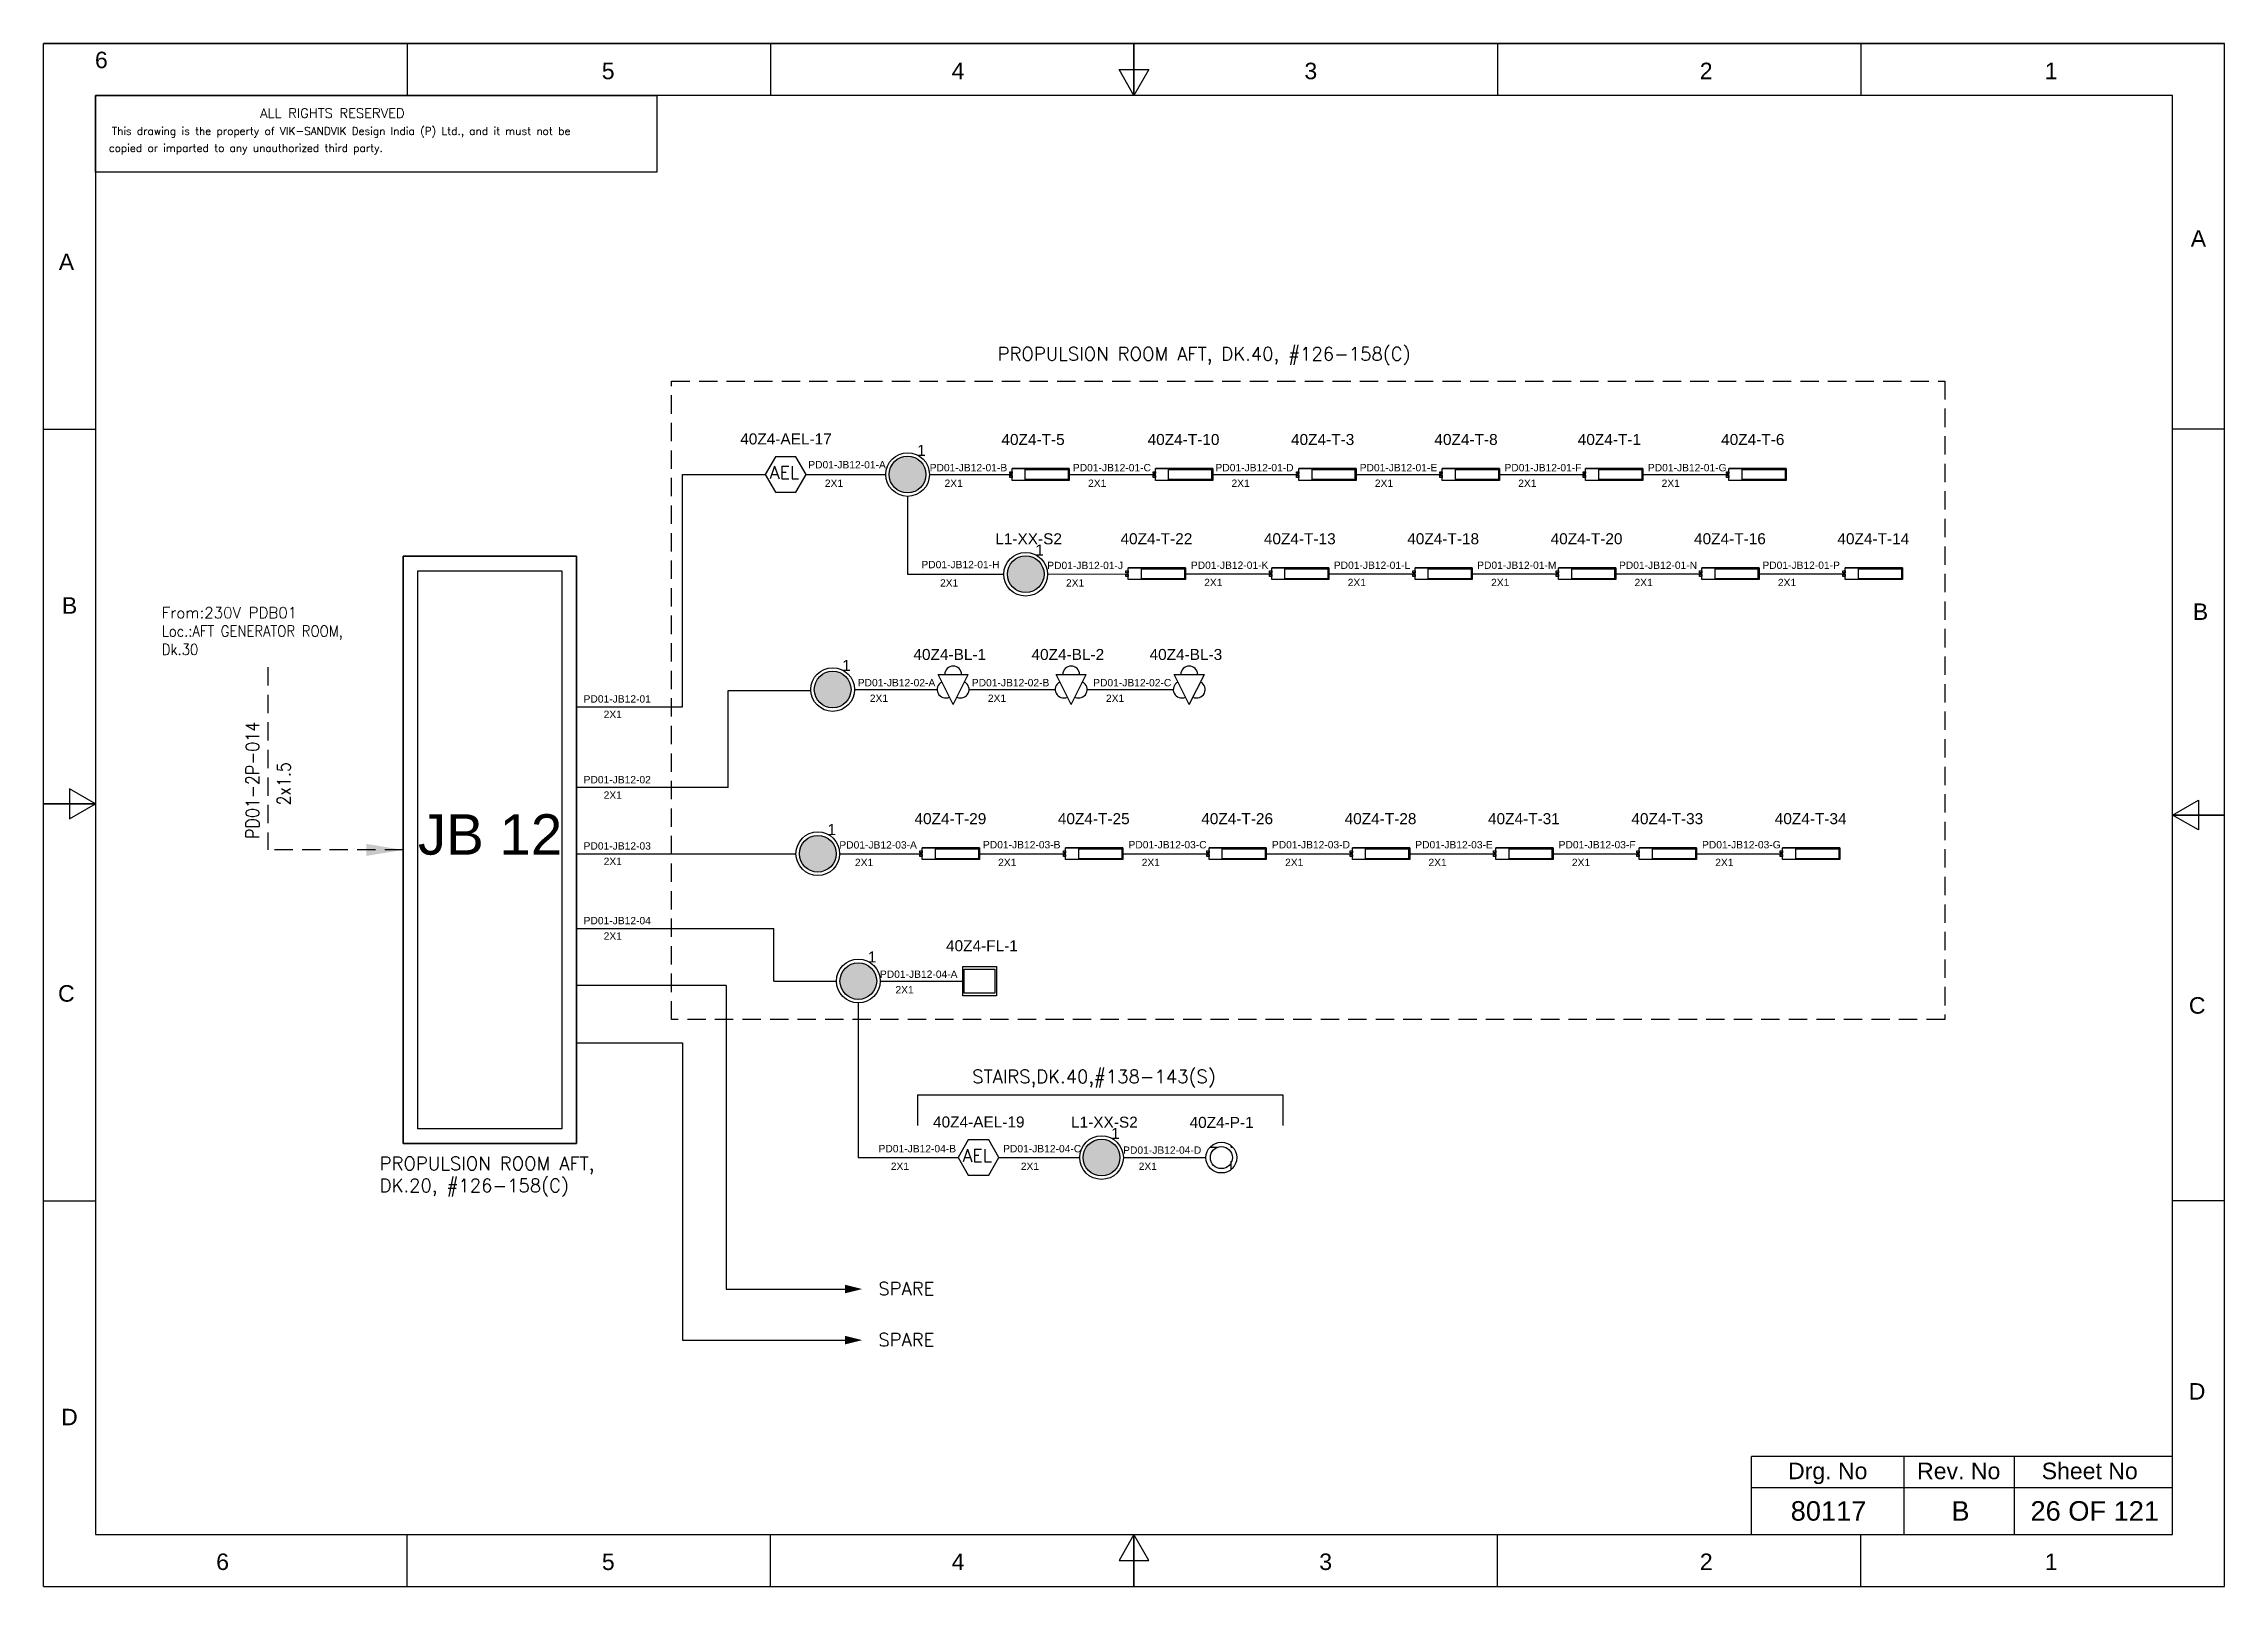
# Model space of a CAD drawing. Header units: inches. Extents: x -3311 to 1429, y -713 to 2436.
# Drawn here: x 180.5 to 477.5, y 1861.1 to 2071.1 of the extents above; entities that cross this region are included whole.
import ezdxf
from ezdxf.enums import TextEntityAlignment as Align

# ---------------------------------------------------------------- set-up
doc = ezdxf.new("R2010")
doc.units = ezdxf.units.IN
doc.linetypes.add('HIDDEN', pattern=[0.375, 0.25, -0.125])
doc.linetypes.add('SOLID', pattern=[0])
for name, color, linetype, lineweight in [('ELEC_TXT-025', 1, 'Continuous', 25), ('HEL-025', 1, 'Continuous', 25), ('HEL-035', 2, 'Continuous', 35)]:
    doc.layers.add(name, color=color, linetype=linetype, lineweight=lineweight)
doc.layers.add('LINE', color=3, linetype='SOLID')
doc.styles.add('_NORMAL', font='arial.ttf')
doc.styles.add('ROMANS', font='simplex.shx', dxfattribs={"width": 0.88})
doc.styles.get("Standard").update_dxf_attribs({"font": 'arial.ttf'})
doc.dimstyles.get("Standard").update_dxf_attribs({"dimtxt": 0.18, "dimasz": 0.18, "dimexe": 0.18, "dimexo": 0.0625, "dimgap": 0.09, "dimtad": 0, "dimtih": 1, "dimtoh": 1, "dimdec": 4, "dimzin": 0, "dimdsep": 46, "dimtxsty": 'Standard', "dimcen": 0.09, "dimadec": 0, "dimazin": 0, "dimtfac": 1, "dimtdec": 4, "dimtofl": 0, "dimtmove": 0, "dimatfit": 3, "dimfxl": 1, "dimtolj": 1, "dimtzin": 0, "dimarcsym": 0})
pattern_1 = [(0, (0, 0), (0, 6.985), [5.08, -1.905]), (90, (0, 0), (-6.985, 4e-16), [5.08, -1.905])]

msp = doc.modelspace()

# ---------------------------------------------------------------- texts
at = {"color": 7}
for s, p in [('PD01-JB12-01-A', (284.6731430192085, 2013.29939190103, 0.0270609315188324)), ('PD01-JB12-01-B', (301.2046252331693, 2012.899605675913, 0.0270609315187806)), ('PD01-JB12-01-C', (320.7055361615821, 2012.899605675913, 0.0270609315187806)), ('PD01-JB12-01-D', (340.127702683194, 2012.899605675913, 0.0270609315187806)), ('PD01-JB12-01-E', (359.7678170958479, 2012.899605675913, 0.0270609315187755)), ('PD01-JB12-01-F', (379.492886625967, 2012.899605675913, 0.027060931518804)), ('PD01-JB12-01-G', (399.0197595901882, 2012.899605675913)), ('2X1', (286.931982734588, 2010.774779322058)), ('2X1', (303.2284514517832, 2010.774779322057, -0.0261219409550225)), ('2X1', (322.7800306825011, 2010.774779322058, -0.0531828724738031)), ('2X1', (342.3069036467242, 2010.774779322058, -0.0802438039925836)), ('2X1', (361.8337766109471, 2010.774779322058, -0.1073047355113642)), ('2X1', (381.3606495751683, 2010.774779322058, -0.1343656670301447)), ('2X1', (400.8875225393894, 2010.774779322058, -0.1614265985489253)), ('PD01-JB12-01-H', (300.0768042016625, 1999.699475325263, 0.0244276880857983)), ('PD01-JB12-01-J', (317.219597660287, 1999.583809740078, 0.0009389905637581)), ('PD01-JB12-01-K', (336.7769514856082, 1999.611741522633, -0.0261219409550225)), ('PD01-JB12-01-L', (356.2438372143824, 1999.611741522633, -0.0531828724738031)), ('PD01-JB12-01-M', (375.7707101786055, 1999.611741522633, -0.0802438039925836)), ('PD01-JB12-01-N', (395.0845940120234, 1999.611741522633, -0.1073047355113641)), ('PD01-JB12-01-P', (414.6114669762463, 1999.612220645569, -0.1343656670301447)), ('2X1', (302.6138197776873, 1997.198779526026, -0.0261219409550225)), ('2X1', (319.7679223337563, 1997.198779526026, -0.0531828724738031)), ('2X1', (338.5871902844992, 1997.260545388143, -0.0531828724738031)), ('2X1', (358.1387695152153, 1997.260545388143, -0.0802438039925836)), ('2X1', (377.6656424794382, 1997.260545388143, -0.1073047355113642)), ('2X1', (397.1925154436614, 1997.260545388143, -0.1343656670301447)), ('2X1', (416.7193884078842, 1997.260545388143, -0.1614265985489253)), ('PD01-JB12-02-A', (291.4089911515439, 1983.62111462865, 0.0541218630375611)), ('PD01-JB12-02-B', (306.9443673922178, 1983.62111462865, 0.0541218630375611)), ('PD01-JB12-02-C', (323.4757203767986, 1983.62111462865, 0.0541218630375611)), ('PD01-JB12-01', (254.0729422604818, 1981.407211640213)), ('2X1', (293.0517524984971, 1981.496288274794)), ('2X1', (309.1314362897101, 1981.496288274794, -0.0270609315187806)), ('2X1', (325.2111200809232, 1981.496288274794, -0.0541218630375611)), ('2X1', (256.8038850007488, 1979.307839988556)), ('PD01-JB12-02', (254.0729422604818, 1970.409647202271)), ('2X1', (256.8038850007488, 1968.310275550615)), ('PD01-JB12-03', (254.0729422604818, 1961.386702054525)), ('2X1', (256.8038850007488, 1959.287330402868)), ('PD01-JB12-03-A', (288.9054004245954, 1961.52842359673, 0.0541218630375611)), ('PD01-JB12-03-B', (308.4627542499165, 1961.556355379285, 0.0270609315187806)), ('PD01-JB12-03-C', (328.2848205843347, 1961.556355379285)), ('PD01-JB12-03-D', (347.8116935485577, 1961.556355379285, -0.0270609315187806)), ('PD01-JB12-03-E', (367.3385665127809, 1961.556355379285, -0.0541218630375611)), ('PD01-JB12-03-F', (386.8654394770037, 1961.556355379285, -0.0811827945563417)), ('PD01-JB12-03-G', (406.3923124412266, 1961.556355379285, -0.1082437260751222)), ('2X1', (291.0277533678545, 1959.143393382677)), ('2X1', (310.5299200655845, 1959.143393382676, -0.0270609315187806)), ('2X1', (330.0814992963005, 1959.143393382677, -0.0541218630375611)), ('2X1', (349.6083722605235, 1959.143393382677, -0.0811827945563417)), ('2X1', (369.1352452247465, 1959.143393382677, -0.1082437260751222)), ('2X1', (388.6621181889697, 1959.143393382677, -0.1353046575939028)), ('2X1', (408.1889911531925, 1959.143393382677, -0.1623655891126834)), ('PD01-JB12-04', (254.0729422604818, 1951.219655024549)), ('2X1', (256.8038850007488, 1949.120283372893)), ('PD01-JB12-04-A', (294.4316743806758, 1943.925604326837, 0.0541218630375611)), ('2X1', (296.5460270748536, 1941.800777972981)), ('PD01-JB12-04-B', (294.2442777832511, 1920.169156719043, 0.05043155992999)), ('2X1', (295.9066891342627, 1917.766237473922)), ('PD01-JB12-04-C', (311.2076366602452, 1920.169156719042, 0.0504315599300684)), ('2X1', (313.6147244180756, 1917.766237473922, -0.0270609315187806)), ('PD01-JB12-04-D', (327.5553723117828, 1919.970642728381, 0.0233706284112879)), ('2X1', (329.6676420256809, 1917.766237473922, -0.0270609315187806))]:
    msp.add_text(s, height=1, dxfattribs=at).set_placement(p)
at = {"color": 7, "lineweight": 30}
msp.add_text('JB 12 ', height=5.5, dxfattribs=at).set_placement((242.4081593292795, 1963.450117555521), align=Align.MIDDLE_CENTER)
at = {"color": 7}
for s, height, p in [('Drg. No', 2.245994999999999, (423.5128311035968, 1876.784828989948)), ('Rev. No', 2.245994999999999, (441.3504467325402, 1876.784828989948)), ('Sheet No', 2.245994999999999, (459.1918481764313, 1876.784828989948)), ('80117', 2.65275, (423.6205265155713, 1871.33971329781)), ('B', 2.65275, (441.5911970991547, 1871.339713297812)), ('26 OF 121', 2.65275, (459.877714649132, 1871.339713297812))]:
    msp.add_text(s, height=height, dxfattribs=at).set_placement(p, align=Align.MIDDLE_CENTER)
at = {"color": 7, "char_height": 1.8, "attachment_point": 1, "style": '_NORMAL'}
for s, insert, width in [('{\\Fromans|c0;\\C2;PROPULSION ROOM AFT, DK.40, #126-158(C)}', (310.4562874422299, 2029.781208936076), 74.17760965465446), ('{\\Fromans|c0;\\C2;STAIRS,DK.40,#138-143(S)}', (306.9934551781935, 1931.385351169316, -0.0270609315187806), 39.51502322616736), ('{\\Fromans|c0;\\C2;PROPULSION ROOM AFT, \\PDK.20, #126-158(C)}', (226.3013037434757, 1919.553347403165), 74.17760965465446), ('{\\Fromans|c0;\\C2;SPARE}', (294.2129455371578, 1902.505402440747), 8.165826236390785), ('{\\Fromans|c0;\\C2;SPARE}', (294.2129455371578, 1895.552796370317), 8.165826236390785)]:
    msp.add_mtext(s, dxfattribs=dict(at, insert=insert, width=width))
at = {"color": 7, "insert": (196.6207546161913, 1994.392725576257), "char_height": 1.5, "width": 36.88843007146136, "attachment_point": 1}
msp.add_mtext('{\\Fromans|c0;\\C2;From:230V PDB01\\P\\Fsimplex|c0;\\W0.88;Loc.:AFT GENERATOR ROOM,      \\PDk.30}', dxfattribs=at)
at = {"color": 7, "insert": (208.0730985641112, 1962.841314663377), "char_height": 1.8, "width": 17.12963194783359, "attachment_point": 1, "rotation": 90, "style": '_NORMAL'}
msp.add_mtext('{\\Fromans|c0;\\W0.88;PD01-2P-014}', dxfattribs=at)
at = {"color": 7, "insert": (212.3440499642493, 1967.40315926871), "char_height": 1.8, "attachment_point": 1, "rotation": 90, "style": '_NORMAL'}
msp.add_mtext('{\\Fsimplex|c0;\\W0.88;2x1.5}', dxfattribs=at)

# ---------------------------------------------------------------- blocks, each defined once
blk = doc.blocks.new('fr')
at = {"color": 7, "linetype": 'Continuous'}
for p, q in [((33763.99041882888, 4500.404704292372), (33466.99094982888, 4500.404704292372)), ((33466.99094982888, 4500.404704292372), (33763.99041882888, 4500.404704292372)), ((33466.99094982888, 4290.333634292372), (33466.99094982888, 4500.404704292372)), ((33516.49086132888, 4500.404704292372), (33516.49086132888, 4493.331604292372)), ((33565.99077282888, 4500.404704292372), (33565.99077282888, 4493.331604292372)), ((33615.49068432888, 4500.404704292372), (33615.49068432888, 4493.331604292372)), ((33615.49068432888, 4493.331604292372), (33615.49068432888, 4500.404704292372)), ((33615.49068432888, 4500.404704292372), (33615.49068432888, 4493.331604292372)), ((33664.99059582888, 4500.404704292372), (33664.99059582888, 4493.331604292372)), ((33714.49050732888, 4500.404704292372), (33714.49050732888, 4493.331604292372)), ((33763.99041882888, 4290.333634292372), (33763.99041882888, 4500.404704292372)), ((33763.99041882888, 4290.333634292372), (33763.99041882888, 4500.404704292372)), ((33615.49068432888, 4493.331604292372), (33613.44882182088, 4496.868154292371)), ((33613.44882182088, 4496.868154292371), (33617.53254683689, 4496.868154292371)), ((33617.53254683689, 4496.868154292371), (33615.49068432888, 4493.331604292372)), ((33756.91731882888, 4493.331604292372), (33474.06404982888, 4493.331604292372)), ((33474.06404982888, 4493.331604292372), (33474.06404982888, 4297.406734292372)), ((33756.91731882888, 4297.406734292372), (33756.91731882888, 4493.331604292372)), ((33466.99094982888, 4447.886936792373), (33474.06404982888, 4447.886936792373)), ((33763.99041882888, 4447.886936792373), (33756.91731882888, 4447.886936792373)), ((33474.06404982888, 4396.869169292371), (33470.52749982888, 4398.911031800373)), ((33470.52749982888, 4398.911031800373), (33470.52749982888, 4394.827306784372)), ((33466.99094982888, 4396.869169292371), (33474.06404982888, 4396.869169292371)), ((33474.06404982888, 4396.869169292371), (33466.99094982888, 4396.869169292371)), ((33466.99094982888, 4396.869169292371), (33474.06404982888, 4396.869169292371)), ((33470.52749982888, 4394.827306784372), (33474.06404982888, 4396.869169292371)), ((33756.91731882888, 4395.369169292371), (33760.45386882887, 4397.411031800371)), ((33760.45386882887, 4397.411031800371), (33760.45386882887, 4393.327306784372)), ((33763.99041882888, 4395.369169292371), (33756.91731882888, 4395.369169292371)), ((33760.45386882887, 4393.327306784372), (33756.91731882888, 4395.369169292371)), ((33756.91731882888, 4395.369169292371), (33763.99041882888, 4395.369169292371)), ((33763.99041882888, 4395.369169292371), (33756.91731882888, 4395.369169292371)), ((33466.99094982888, 4342.851401792372), (33474.06404982888, 4342.851401792372)), ((33763.99041882888, 4342.851401792372), (33756.91731882888, 4342.851401792372)), ((33474.06404982888, 4297.406734292372), (33756.91731882888, 4297.406734292372)), ((33516.49086132888, 4290.333634292372), (33516.49086132888, 4297.406734292372)), ((33565.99077282888, 4290.333634292372), (33565.99077282888, 4297.406734292372)), ((33615.49068432888, 4297.406734292372), (33613.44882182088, 4293.870184292372)), ((33615.49068432888, 4290.333634292372), (33615.49068432888, 4297.406734292372)), ((33617.53254683689, 4293.870184292372), (33615.49068432888, 4297.406734292372)), ((33615.49068432888, 4297.406734292372), (33615.49068432888, 4290.333634292372)), ((33615.49068432888, 4290.333634292372), (33615.49068432888, 4297.406734292372)), ((33664.99059582888, 4290.333634292372), (33664.99059582888, 4297.406734292372)), ((33714.49050732888, 4290.333634292372), (33714.49050732888, 4297.406734292372)), ((33613.44882182088, 4293.870184292372), (33617.53254683689, 4293.870184292372)), ((33466.99094982888, 4290.333634292372), (33763.99041882888, 4290.333634292372)), ((33466.99094982888, 4290.333634292372), (33763.99041882888, 4290.333634292372))]:
    blk.add_line(p, q, dxfattribs=at)
at = {"color": 7, "style": '_NORMAL'}
for s, p in [('6', (33474.85554122253, 4498.184568051995)), ('5', (33543.88086868043, 4496.684568051995)), ('4', (33591.52292783513, 4496.684568051995)), ('3', (33639.57026672662, 4496.684568051994)), ('2', (33693.41447692277, 4496.684568051995)), ('1', (33740.39470872623, 4496.684568051995)), ('A', (33760.45386882887, 4473.878661882723)), ('A', (33470.10256842159, 4470.684646417788)), ('B', (33470.52499920517, 4423.895143770592)), ('B', (33760.73536651571, 4423.056339053171)), ('C', (33470.08476970382, 4371.074991954313)), ('C', (33760.28539060379, 4369.440827315858)), ('D', (33760.2726824658, 4316.886883350412)), ('D', (33470.50885169667, 4313.392487638034)), ('6', (33491.36728552911, 4293.686598051996)), ('5', (33543.89261298701, 4293.686598051996)), ('4', (33591.53467214172, 4293.686598051996)), ('3', (33641.59491144936, 4293.686598051996)), ('2', (33693.42622122935, 4293.686598051996)), ('1', (33740.40645303282, 4293.686598051996))]:
    blk.add_text(s, height=2.245709249999999, dxfattribs=at).set_placement(p, align=Align.MIDDLE_CENTER)
blk = doc.blocks.new('A$C4BAD7D21')
at = {"layer": 'HEL-025'}
blk.add_lwpolyline([(-34000.00013845507, -7.23888515495e-05), (-34000.00013845501, 2086.008166713233), (-18713.72949524718, 2086.008166713277), (-18713.72949524724, -7.23888078937e-05)], close=True, dxfattribs=at)
at = {"layer": 'HEL-025', "style": 'ROMANS'}
for s, p in [('This drawing is the property of VIK-SANDVIK Design India (P) Ltd., and it must not be', (-33557.56104603212, 1015.847137906297)), (' copied or imparted to any unauthorized third party.', (-33784.71575493622, 550.1417873854515))]:
    blk.add_text(s, height=210, dxfattribs=at).set_placement(p)
at = {"layer": 'HEL-035', "style": 'ROMANS'}
blk.add_text('     ALL RIGHTS RESERVED', height=262.5, dxfattribs=at).set_placement((-30497.35732344113, 1475.667350434829))
blk = doc.blocks.new('13')
for points in [[(436.8751577196234, 1959.438281007808), (441.4638369649064, 1959.438281007808), (441.4638369649064, 1955.438281007808), (436.8751577196234, 1955.438281007808)], [(437.0737607504522, 1959.077658878326), (441.2573567294887, 1959.077658878326), (441.2573567294887, 1955.799168115831), (437.0737607504522, 1955.799168115831)]]:
    blk.add_lwpolyline(points, close=True)
blk = doc.blocks.new('LED FLOOD LIGHT 100W')
blk.add_blockref('13', (5123.547532990814, -712.1856386205462))
blk.add_attdef('TAG_NO', (5558.977765581458, 1249.673242970908), '', height=1.5)
blk = doc.blocks.new('FIXED_KEY_SWITCH')
h = blk.add_hatch(color=1)
h.dxf.hatch_style = 1
edge = h.paths.add_edge_path()
edge.add_arc((848.1293472096052, 1737.458094578189), 2.5, 0, 360)
at = {"color": 1}
blk.add_circle((848.1293472096052, 1737.458094578189), 2.5, dxfattribs=at)
at = {"color": 7, "insert": (849.4370786624187, 1741.499464984656), "char_height": 1.5, "attachment_point": 1, "style": '_NORMAL'}
blk.add_mtext_dynamic_manual_height_columns('1', width=1.5, gutter_width=7.5, heights=[0], dxfattribs=at)
blk = doc.blocks.new('SWT')
blk.add_blockref('FIXED_KEY_SWITCH', (0, 0))
blk.add_attdef('TAG_NO', (844.5529265958943, 1741.112352781243), '', height=1.5)
blk = doc.blocks.new('2A')
at = {"color": 7, "lineweight": -3, "ltscale": 2.5}
blk.add_line((790.0248076338233, 1997.62080387622, -0.0270609315187806), (782.2260654954592, 1997.62080387622, -0.0270609315187806), dxfattribs=at)
at = {"color": 7, "lineweight": -3, "ltscale": 2.5, "elevation": -0.0270609315187806}
for points in [[(781.9116000866528, 1997.205709536597), (782.2260654954592, 1997.205709536597), (782.2260654954592, 1996.941558593201), (781.9116000866528, 1996.941558593201)], [(781.9116000866528, 1996.702564882509), (782.2260654954592, 1996.702564882509), (782.2260654954592, 1996.438413939113), (781.9116000866528, 1996.438413939113)], [(782.2260654954592, 1997.62080387622), (790.0248076338233, 1997.62080387622), (790.0248076338233, 1996.02331959949), (782.2260654954592, 1996.02331959949)], [(784.0292030799361, 1997.501307020874), (789.8782596837103, 1997.501307020874), (789.8782596837103, 1996.142816454836), (784.0292030799361, 1996.142816454836)]]:
    blk.add_lwpolyline(points, close=True, dxfattribs=at)
blk = doc.blocks.new('LED TUBE LIGHT 30W')
blk.add_blockref('2A', (179.9054482727602, -357.8945967387995))
blk.add_attdef('TAG_NO.', (962.5195036238373, 1642.970585224031), '', height=1.5)
blk = doc.blocks.new('AEL')
at = {"color": 4}
blk.add_lwpolyline([(989.9752931674598, -190.0937488762077), (992.7522595313308, -190.0937488762077), (994.140742713266, -187.6888254596407), (992.7522595313308, -185.2839020430737), (989.9752931674598, -185.2839020430737), (988.5868099855245, -187.6888254596407)], close=True, dxfattribs=at)
at = {"color": 4, "style": 'ROMANS'}
blk.add_text('AEL', height=1.725, dxfattribs=at).set_placement((989.1959836497424, -188.2711585409042))
blk = doc.blocks.new('AEL_L')
blk.add_blockref('AEL', (0, 0))
blk.add_attdef('TAG_NO', (986.5509174898416, -183.5896636619281), '', height=1.5)
blk = doc.blocks.new('1')
h = blk.add_hatch()
h.set_pattern_fill('ANGLE', color=6)
h.set_pattern_definition(pattern_1)
h.paths.add_polyline_path([(303.2302353130694, 2044.429466900096, 1), (306.2249300712715, 2044.429466900096, 1)], flags=0)
h.paths.add_polyline_path([(302.6275826921704, 2044.429466900096, 1), (306.8275826921705, 2044.429466900096, 1)])
h.paths.add_polyline_path([(306.2249300712715, 2044.429466900096, -1), (303.2302353130694, 2044.429466900096, -1)], flags=16)
h = blk.add_hatch()
h.set_pattern_fill('ANGLE', color=6)
h.set_pattern_definition(pattern_1)
h.paths.add_polyline_path([(303.2302353130694, 2044.429466900096, 1), (306.2249300712715, 2044.429466900096, 1)])
at = {"color": 6}
for radius in [2.099999999999999, 1.497347379101032]:
    blk.add_circle((304.7275826921705, 2044.429466900096), radius, dxfattribs=at)
blk = doc.blocks.new('LED PENDENT LIGHT 15W')
blk.add_blockref('1', (0, 0))
blk.add_attdef('TAG_NO', (301.6269754207697, 2048.098214413763), '', height=1.5)
blk = doc.blocks.new('11')
for p, q in [((437.995068615204, 1973.540583895057, -0.078803146233106), (442.1110686152034, 1973.540583895057, -0.078803146233106)), ((440.0530686152043, 1969.424583895056, -0.078803146233106), (437.995068615204, 1973.540583895057, -0.078803146233106)), ((440.0530686152043, 1969.424583895056, -0.078803146233106), (442.1110686152034, 1973.540583895057, -0.078803146233106))]:
    blk.add_line(p, q)
for centre, start, end in [((439.0240686152035, 1971.482583895057, -0.078803146233106), 116.5650511769781, 296.5650511769781), ((440.0530686152043, 1973.540583895057, -0.078803146233106), 0, 180), ((441.0820686152038, 1971.482583895057, -0.078803146233106), 243.4349488230219, 63.43494882302189)]:
    blk.add_arc(centre, 1.14677648267697, start, end)
blk = doc.blocks.new('BILGE LIGHT')
blk.add_blockref('11', (1524.930962269326, -1711.732857249636))
blk.add_attdef('TAG_NO', (1960.142413007661, 263.5219543915368), '', height=1.5)

# ---------------------------------------------------------------- linework, layer by layer
for p, q in [((267.5585604754742, 1980.85090237635), (267.5585604754742, 2012.461778730043)), ((298.1942244252786, 2009.487623709241, -0.0261219409550225), (298.1942244252786, 1998.885778934011, -0.0261219409550225)), ((273.4822809782527, 1942.861714624755), (253.0957216815223, 1942.861714624756)), ((291.4870937818559, 1940.513622360165), (291.4870937818559, 1919.453236881907)), ((299.5334449944385, 1928.00231121689, -0.0270609315187806), (349.2943342287581, 1928.00231121689, -0.0270609315187806))]:
    msp.add_line(p, q)
at = {"color": 7, "linetype": 'Continuous'}
for p, q in [((470.4584921166533, 1878.733464336321), (413.1396176129364, 1878.733464336321)), ((413.1396176129364, 1868.137689520766), (413.1396176129364, 1878.733464336321)), ((433.9122192685135, 1868.137689520766), (433.9122192685135, 1878.733464336321)), ((448.9284890241324, 1868.137689520766), (448.9284890241324, 1878.733464336321)), ((413.1396176129364, 1874.550669264843), (470.4584921166533, 1874.550669264843))]:
    msp.add_line(p, q, dxfattribs=at)
at = {"linetype": 'HIDDEN', "ltscale": 10}
msp.add_lwpolyline([(266.0475950386608, 2025.18064387579), (439.4600569304894, 2025.18064387579), (439.4600569304894, 1938.245703589729), (266.0475950386608, 1938.245703589729)], close=True, dxfattribs=at)
msp.add_lwpolyline([(211.0605739605617, 1986.224938105357), (211.0605739605617, 1961.347144788329)], dxfattribs=at)
for points in [[(289.6595755367634, 1901.551634080042, 1.178849999999999, 0, 0), (292.0172755367639, 1901.551634080042, 0, 0, 0)], [(289.6595755367634, 1894.599028009612, 1.178849999999999, 0, 0), (292.0172755367639, 1894.599028009612, 0, 0, 0)]]:
    msp.add_lwpolyline(points, format="xyseb")
at = {"layer": 'LINE', "color": 0}
for p, q in [((267.5585604754742, 2012.461778730043), (278.8191167138502, 2012.461778730043)), ((284.3730494415904, 2012.461778730043), (295.220069404478, 2012.461778730043, -0.02502789820108398)), ((301.1683794460812, 2012.461778730043, -0.02721598370895267), (312.4223552511375, 2012.461778730043, -0.0531828724738031)), ((320.2210973895035, 2012.461778730043, -0.0531828724738031), (331.9492282153606, 2012.461778730043, -0.0802438039925836)), ((339.7479703537265, 2012.461778730043, -0.0802438039925836), (351.4761011795836, 2012.461778730043, -0.1073047355113642)), ((359.2748433179495, 2012.461778730043, -0.1073047355113642), (371.0029741438066, 2012.461778730043, -0.1343656670301447)), ((378.8017162821707, 2012.461778730043, -0.1343656670301447), (390.5298471080278, 2012.461778730043, -0.1614265985489253)), ((398.3285892463919, 2012.461778730043, -0.1614265985489253), (410.0567200722488, 2012.461778730043, -0.1884875300677059)), ((229.4821399009598, 2001.34714478833), (229.4821399009598, 1921.347144788329)), ((253.0957216815223, 2001.34714478833), (229.4821399009598, 2001.34714478833)), ((253.0957216815223, 1921.347144788329), (253.0957216815223, 2001.34714478833)), ((298.1942244252786, 1998.885778934011, -0.0261219409550225), (311.308862289746, 1998.885778934011, -0.05223863285991624)), ((317.2571712355671, 1998.888331981315, -0.0531828724738031), (328.2542211196305, 1998.947544796129, -0.0531828724738031)), ((336.0529632579946, 1998.947544796129, -0.0531828724738031), (347.7810940838535, 1998.947544796129, -0.0802438039925836)), ((355.5798362222176, 1998.947544796129, -0.0802438039925836), (367.3079670480766, 1998.947544796129, -0.1073047355113642)), ((375.1067091864406, 1998.947544796129, -0.1073047355113642), (386.8348400122995, 1998.947544796129, -0.1343656670301447)), ((394.6335821506636, 1998.947544796129, -0.1343656670301447), (406.3617129765225, 1998.947544796129, -0.1614265985489253)), ((414.1604551148866, 1998.947544796129, -0.1614265985489253), (425.8885859407455, 1998.947544796129, -0.1884875300677058)), ((273.7728271286651, 1969.853337938409), (273.7728271286651, 1983.034916982519)), ((273.7728271286651, 1983.034916982519), (285.0223673504665, 1983.034916982519)), ((290.9669742263002, 1983.183287682779, -0.001094042753929997), (302.2209500313584, 1983.183287682779, -0.0270609315187806)), ((306.5725029967125, 1983.183287682779, -0.0270609315187806), (318.3006338225714, 1983.183287682779, -0.0541218630375611)), ((322.6521867879255, 1983.183287682779, -0.0541218630375611), (334.3803176137844, 1983.183287682779, -0.0811827945563417)), ((253.0957216815223, 1980.85090237635), (267.5585604754742, 1980.85090237635)), ((273.7728271286651, 1969.853337938409), (253.0957216815223, 1969.853337938409)), ((253.0957216815223, 1960.830392790663), (282.9946650540544, 1960.830392790663)), ((288.9429750956576, 1960.830392790662, -0.001094042753930123), (300.1969509007158, 1960.830392790662, -0.0270609315187806)), ((307.9956930390799, 1960.830392790662, -0.0270609315187806), (319.7238238649388, 1960.830392790662, -0.0541218630375611)), ((327.5225660033029, 1960.830392790662, -0.0541218630375611), (339.2506968291618, 1960.830392790662, -0.0811827945563417)), ((347.049438967526, 1960.830392790662, -0.0811827945563417), (358.7775697933848, 1960.830392790662, -0.1082437260751222)), ((366.5763119317489, 1960.830392790662, -0.1082437260751222), (378.3044427576078, 1960.830392790662, -0.1353046575939028)), ((386.1031848959719, 1960.830392790662, -0.1353046575939028), (397.8313157218309, 1960.830392790662, -0.1623655891126833)), ((405.6300578601949, 1960.830392790662, -0.1623655891126834), (417.3581886860538, 1960.830392790662, -0.1894265206314639)), ((253.0957216815223, 1950.663345760687), (279.987093781856, 1950.663345760687)), ((279.987093781856, 1943.487777380967), (279.987093781856, 1950.663345760687)), ((273.4822809782527, 1942.861714624755), (273.4822809782527, 1901.551634080042)), ((279.987093781856, 1943.487777380967), (288.5129387610534, 1943.487777380967)), ((294.4612488026567, 1943.487777380967, -0.001094042753930041), (305.715224607713, 1943.487777380967, -0.0270609315187806)), ((253.0957216815223, 1935.060083488824), (267.5585604754742, 1935.060083488824)), ((267.5585604754742, 1935.060083488824), (267.558560475476, 1894.599028009612)), ((299.5334449944385, 1928.002311216891, -0.0270609315187806), (299.5334449944385, 1923.812761408086, -0.0270609315187806)), ((349.2943342287581, 1928.002311216891, -0.0270609315187806), (349.2943342287581, 1923.812761408086, -0.0270609315187806)), ((229.4821399009598, 1921.347144788329), (253.0957216815223, 1921.347144788329)), ((291.4870937818559, 1919.453236881907), (305.075886667124, 1919.453236881907, -0.0270609315187806)), ((310.6298193948642, 1919.453236881907, -0.0270609315187806), (321.6345537118807, 1919.453236881907, -0.0270609315187806)), ((327.5828637534839, 1919.453236881907, -0.02815497427271462), (338.8368395585421, 1919.453236881907, -0.0541218630375611)), ((273.4822809782527, 1901.551634080042), (289.749252022164, 1901.551634080042)), ((267.5585604754742, 1894.599028009612), (289.749252022164, 1894.599028009612))]:
    msp.add_line(p, q, dxfattribs=at)
for points in [[(229.4821399009597, 2001.34714478833), (253.0957216815223, 2001.34714478833), (253.0957216815223, 1921.347144788329), (229.4821399009597, 1921.347144788329)], [(231.4821399009597, 1999.34714478833), (251.0957216815223, 1999.34714478833), (251.0957216815223, 1923.347144788329), (231.4821399009597, 1923.347144788329)]]:
    msp.add_lwpolyline(points, close=True, dxfattribs=at)
for centre in [(298.1942244252796, 2012.461778730043, -0.0261219409550225), (314.2830173105476, 1998.88577893401, -0.0531828724738031), (287.9928192054986, 1983.18328768278), (285.968820074856, 1960.830392790663), (291.487093781855, 1943.487777380967), (324.6087087326823, 1919.453236881907, -0.0270609315187806)]:
    msp.add_circle(centre, 2.974155020801596, dxfattribs=at)

# ---------------------------------------------------------------- block references
for name, p in [('fr', (-33286.45882671223, -2429.269044771607)), ('SWT', (-549.9351227843254, 275.0036841518534, -0.0261219409550225)), ('SWT', (-560.1365280041063, 245.7251931045905)), ('SWT', (-562.1605271347488, 223.3722982124739)), ('SWT', (-556.6422534277498, 206.0296828027776))]:
    msp.add_blockref(name, p)
ref = msp.add_blockref('AEL_L', (-709.7676932716754, 2200.150604189684))
ref.add_attrib('TAG_NO', '40Z4-AEL-17', (275.4045387696097, 2016.560940527755), dxfattribs={"color": 4, "height": 1.5})
ref = msp.add_blockref('LED TUBE LIGHT 30W', (-649.709158517082, 373.5343137309867, -0.0261219409550225))
ref.add_attrib('TAG_NO.', '40Z4-T-5', (310.9764074650683, 2016.482084064493, -0.0261219409550225), dxfattribs={"height": 1.5})
ref = msp.add_blockref('LED TUBE LIGHT 30W', (-630.1822855528588, 373.5343137309867, -0.0531828724738031))
ref.add_attrib('TAG_NO.', '40Z4-T-10', (330.8878222220792, 2016.482084064493, -0.0531828724738031), dxfattribs={"height": 1.5})
ref = msp.add_blockref('LED TUBE LIGHT 30W', (-610.6554125886361, 373.5343137309867, -0.0802438039925836))
ref.add_attrib('TAG_NO.', '40Z4-T-3', (350.4146951863022, 2016.482084064493, -0.0802438039925836), dxfattribs={"height": 1.5})
ref = msp.add_blockref('LED TUBE LIGHT 30W', (-591.1285396244128, 373.5343137309867, -0.1073047355113642))
ref.add_attrib('TAG_NO.', '40Z4-T-8', (369.9415681505252, 2016.482084064493, -0.1073047355113642), dxfattribs={"height": 1.5})
ref = msp.add_blockref('LED TUBE LIGHT 30W', (-571.6016666601918, 373.5343137309867, -0.1343656670301447))
ref.add_attrib('TAG_NO.', '40Z4-T-1', (389.4684411147464, 2016.482084064492, -0.1343656670301447), dxfattribs={"height": 1.5})
ref = msp.add_blockref('LED TUBE LIGHT 30W', (-552.0747936959706, 373.5343137309867, -0.1614265985489253))
ref.add_attrib('TAG_NO.', '40Z4-T-6', (408.9953140789675, 2016.482084064492, -0.1614265985489253), dxfattribs={"height": 1.5})
ref = msp.add_blockref('SWT', (-533.8463298990573, 261.4276843558216, -0.0531828724738031))
ref.add_attrib('TAG_NO', 'L1-XX-S2', (310.1346422811857, 2002.958365335596, -0.0531828724738031), dxfattribs={"height": 1.5})
ref = msp.add_blockref('LED TUBE LIGHT 30W', (-633.877292648589, 360.0200797970736, -0.0261219409550225))
ref.add_attrib('TAG_NO.', '40Z4-T-22', (327.1928151263474, 2002.967850130579, -0.0261219409550225), dxfattribs={"height": 1.5})
ref = msp.add_blockref('LED TUBE LIGHT 30W', (-614.3504196843659, 360.0200797970736, -0.0531828724738031))
ref.add_attrib('TAG_NO.', '40Z4-T-13', (346.7196880905703, 2002.967850130579, -0.0531828724738031), dxfattribs={"height": 1.5})
ref = msp.add_blockref('LED TUBE LIGHT 30W', (-594.8235467201429, 360.0200797970736, -0.0802438039925836))
ref.add_attrib('TAG_NO.', '40Z4-T-18', (366.2465610547934, 2002.967850130579, -0.0802438039925836), dxfattribs={"height": 1.5})
ref = msp.add_blockref('LED TUBE LIGHT 30W', (-575.29667375592, 360.0200797970736, -0.1073047355113642))
ref.add_attrib('TAG_NO.', '40Z4-T-20', (385.7734340190163, 2002.967850130579, -0.1073047355113642), dxfattribs={"height": 1.5})
ref = msp.add_blockref('LED TUBE LIGHT 30W', (-555.7698007916969, 360.0200797970736, -0.1343656670301447))
ref.add_attrib('TAG_NO.', '40Z4-T-16', (405.3003069832393, 2002.967850130579, -0.1343656670301447), dxfattribs={"height": 1.5})
ref = msp.add_blockref('LED TUBE LIGHT 30W', (-536.2429278274739, 360.0200797970736, -0.1614265985489253))
ref.add_attrib('TAG_NO.', '40Z4-T-14', (424.8271799474623, 2002.967850130579, -0.1614265985489253), dxfattribs={"height": 1.5})
ref = msp.add_blockref('BILGE LIGHT', (-1660.587304370494, 1723.433561037358, 0.0517422147143255))
ref.add_attrib('TAG_NO', '40Z4-BL-1', (298.9893512873168, 1987.208474844322, 0.0517422147143255), dxfattribs={"height": 1.5})
ref = msp.add_blockref('BILGE LIGHT', (-1644.507620579281, 1723.433561037358, 0.0246812831955449))
ref.add_attrib('TAG_NO', '40Z4-BL-2', (315.0690350785299, 1987.208474844322, 0.0246812831955449), dxfattribs={"height": 1.5})
ref = msp.add_blockref('BILGE LIGHT', (-1628.427936788068, 1723.433561037358, -0.0023796483232356))
ref.add_attrib('TAG_NO', '40Z4-BL-3', (331.1487188697429, 1987.208474844322, -0.0023796483232356), dxfattribs={"height": 1.5})
ref = msp.add_blockref('LED TUBE LIGHT 30W', (-661.9345628675037, 321.9029277916072))
ref.add_attrib('TAG_NO.', '40Z4-T-29', (299.1355449074326, 1964.850698125112), dxfattribs={"height": 1.5})
ref = msp.add_blockref('LED TUBE LIGHT 30W', (-642.4076899032806, 321.9029277916072, -0.0270609315187806))
ref.add_attrib('TAG_NO.', '40Z4-T-25', (318.6624178716556, 1964.850698125112, -0.0270609315187806), dxfattribs={"height": 1.5})
ref = msp.add_blockref('LED TUBE LIGHT 30W', (-622.8808169390578, 321.9029277916072, -0.0541218630375611))
ref.add_attrib('TAG_NO.', '40Z4-T-26', (338.1892908358786, 1964.850698125112, -0.0541218630375611), dxfattribs={"height": 1.5})
ref = msp.add_blockref('LED TUBE LIGHT 30W', (-603.3539439748347, 321.9029277916072, -0.0811827945563417))
ref.add_attrib('TAG_NO.', '40Z4-T-28', (357.7161638001016, 1964.850698125112, -0.0811827945563417), dxfattribs={"height": 1.5})
ref = msp.add_blockref('LED TUBE LIGHT 30W', (-583.8270710106117, 321.9029277916072, -0.1082437260751222))
ref.add_attrib('TAG_NO.', '40Z4-T-31', (377.2430367643246, 1964.850698125112, -0.1082437260751222), dxfattribs={"height": 1.5})
ref = msp.add_blockref('LED TUBE LIGHT 30W', (-564.3001980463886, 321.9029277916072, -0.1353046575939028))
ref.add_attrib('TAG_NO.', '40Z4-T-33', (396.7699097285476, 1964.850698125112, -0.1353046575939028), dxfattribs={"height": 1.5})
ref = msp.add_blockref('LED TUBE LIGHT 30W', (-544.7733250821657, 321.9029277916072, -0.1623655891126834))
ref.add_attrib('TAG_NO.', '40Z4-T-34', (416.2967826927706, 1964.850698125112, -0.1623655891126834), dxfattribs={"height": 1.5})
ref = msp.add_blockref('LED FLOOD LIGHT 100W', (-5254.707466102724, 698.2351349937054, -0.0270609315187806))
ref.add_attrib('TAG_NO', '40Z4-FL-1', (303.4290566154778, 1947.544690785963, -0.0270609315187806), dxfattribs={"height": 1.5})
ref = msp.add_blockref('AEL_L', (-683.5109233184011, 2107.142062341548, -0.0270609315187806))
ref.add_attrib('TAG_NO', '40Z4-AEL-19', (301.6613087228834, 1923.55239867962, -0.0270609315187806), dxfattribs={"color": 4, "height": 1.5})
ref = msp.add_blockref('SWT', (-523.5206384769226, 181.9951423037178, -0.0270609315187806))
ref.add_attrib('TAG_NO', 'L1-XX-S2', (320.4603337033223, 1923.525823283492, -0.0270609315187806), dxfattribs={"height": 1.5})
ref = msp.add_blockref('LED PENDENT LIGHT 15W', (36.20925686637202, -124.9762300181887, -0.0541218630375611))
ref.add_attrib('TAG_NO', '40Z4-P-1', (336.5982030081941, 1923.490580519161, -0.0541218630375611), dxfattribs={"height": 1.5})
at = {"layer": 'ELEC_TXT-025', "color": 0, "xscale": 0.005, "yscale": 0.005, "zscale": 0.005}
msp.add_blockref('A$C4BAD7D21', (357.6052238089287, 2053.6325186872), dxfattribs=at)

msp.set_redraw_order([(e.dxf.handle, doc.entitydb.next_handle()) for e in msp.query("TEXT MTEXT ATTDEF DIMENSION ARC_DIMENSION")])  # texts and dimensions are drawn at this point

# ---------------------------------------------------------------- leaders
at = {"linetype": 'HIDDEN', "ltscale": 10}
msp.add_leader([(229.4821399009598, 1961.347144788329), (211.0605739605617, 1961.347144788329)], dimstyle='Standard', override={"dimasz": 5, "dimarcsym": 1}, dxfattribs=at)

doc.saveas('drawing.dxf')
